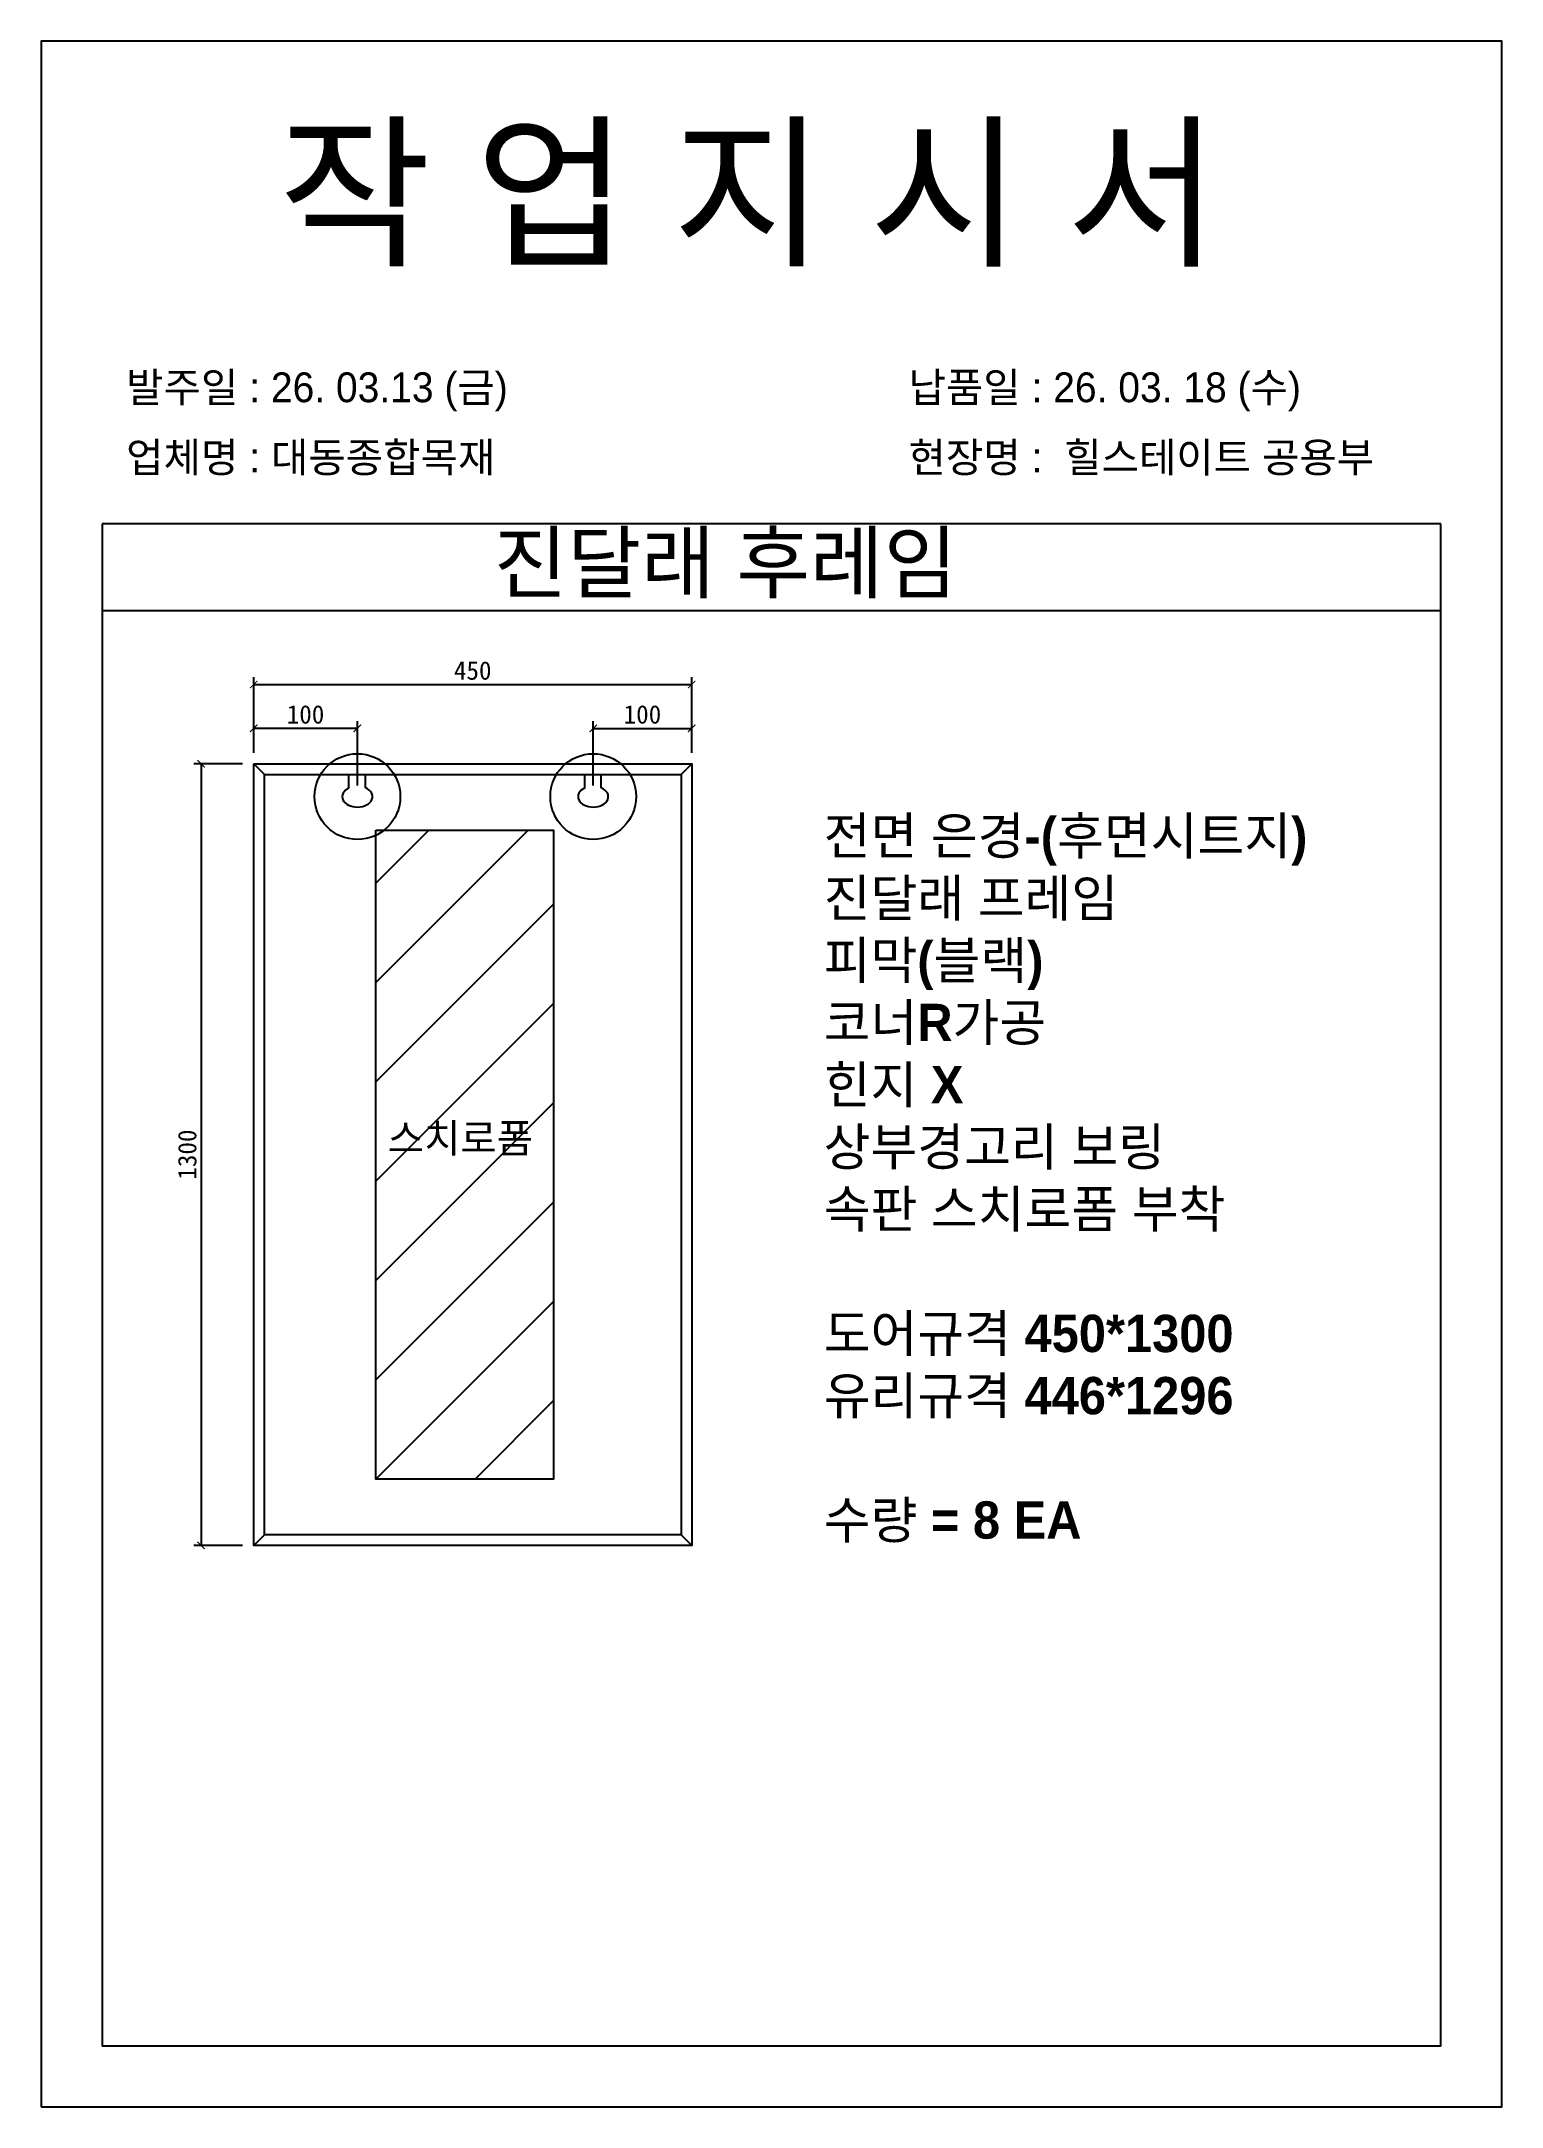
# Model space of a CAD drawing. Header units: millimetres. Extents: x -44117 to 256353, y -2095463 to 65325.
# Drawn here: x 129174 to 131154, y -784928 to -782127 of the extents above; entities that cross this region are included whole.
import ezdxf

# ---------------------------------------------------------------- set-up
doc = ezdxf.new("R2010")
doc.units = ezdxf.units.MM
doc.header["$LTSCALE"] = 10
doc.styles.add('MtX_Gulim', font='')
doc.styles.get('MtX_Gulim').set_extended_font_data('Gulim', bold=True)
doc.dimstyles.new('ISO-25', dxfattribs={"dimtxt": 2.5, "dimasz": 2.5, "dimexe": 1, "dimexo": 1, "dimtad": 1, "dimtxsty": 'Standard', "dimblk": 'ARCHTICK', "dimcen": 2.5, "dimadec": 0, "dimazin": 0, "dimtfac": 1, "dimtmove": 0, "dimatfit": 3, "dimfxl": 0, "dimarcsym": 0})

msp = doc.modelspace()

# ---------------------------------------------------------------- texts
at = {"linetype": 'Continuous', "style": 'MtX_Gulim'}
msp.add_text('스치로폼', height=39.271262, dxfattribs=at).set_placement((129643.32882, -783633.91777))
at = {"attachment_point": 1}
for s, width, gutter_width, heights, insert, char_height in [('{\\fGulim|b0|i0|c129|p50;작 업 지 시 서}', 3898.9872873, 14.7362, [-183.72574], (129495.17534, -782249.47377), 165.0454901), ('\\pt11;{\\fGulim|b0|i0|c129|p50;발주일 : 26. 03.13 (금)}', 3898.9872873, 14.7362, [40.67678], (129288.62167, -782575.69847), 40.4361451), ('{\\fGulim|b0|i0|c129|p50;납품일 : 26. 03. 18 (수)}', 3898.9872873, 14.7362, [41.36774], (130349.60244, -782575.69847), 40.4361451), ('{\\fGulim|b0|i0|c129|p50;업체명 : 대동종합목재}', 3898.9872873, 14.7362, [42.57324], (129288.62167, -782670.78374), 40.4361451), ('{\\fGulim|b0|i0|c129|p50;현장명 :  힐스테이트 공용부}', 3898.9872873, 14.7362, [45.12049], (130349.60244, -782670.78374), 40.4361451), ('{\\fGulim|b0|i0|c129|p50;진달래 후레임}', 1882.7812357, 7.11596, [-88.82541], (129787.01044, -782793.87948), 79.6987856), ('{\\f굴림|b1|i0|c129|p50;전면 은경-(후면시트지)\\P진달래 프레임\\P피막(블랙)\\P코너R가공\\P힌지 X        \\P상부경고리 보링\\P속판 스치로폼 부착\\P\\P도어규격 450*1300\\P\\C1;유리규격 446*1296\\P\\C256;\\P수량 = 8 EA}', 15300.3567757, 196.77614, [-1011.85774], (130234.6083, -783178.93255), 50.59958)]:
    msp.add_mtext_dynamic_manual_height_columns(s, width=width, gutter_width=gutter_width, heights=heights, dxfattribs=dict(at, insert=insert, char_height=char_height))

# ---------------------------------------------------------------- blocks, each defined once
blk = doc.blocks.new('_ArchTick')
at = {"color": 0, "linetype": 'ByBlock', "const_width": 0.15}
blk.add_lwpolyline([(-0.5, -0.5), (0.5, 0.5)], dxfattribs=at)
blk = doc.blocks.new('*D5149')
at = {"color": 0, "lineweight": -2}
for p, q in [((129461.6, -783091.5), (129461.6, -782989)), ((129461.6, -782999), (130055.6, -782999)), ((130055.6, -783091.5), (130055.6, -782989))]:
    blk.add_line(p, q, dxfattribs=at)
at = {"layer": 'Defpoints', "color": 0}
for p in [(130055.6, -782999), (129461.6, -783106.5), (130055.6, -783106.5)]:
    blk.add_point(p, dxfattribs=at)
at = {"color": 0, "lineweight": -2, "xscale": 10, "yscale": 10, "zscale": 10, "rotation": 180}
blk.add_blockref('_ArchTick', (129461.6, -782999), dxfattribs=at)
at = {"color": 0, "lineweight": -2, "xscale": 10, "yscale": 10, "zscale": 10}
blk.add_blockref('_ArchTick', (130055.6, -782999), dxfattribs=at)
at = {"color": 0, "insert": (129758.6, -782980.2), "char_height": 25, "attachment_point": 5}
blk.add_mtext('450', dxfattribs=at)
blk = doc.blocks.new('*D5150')
at = {"color": 0, "lineweight": -2}
for p, q in [((129446.6, -783106.5), (129380.3, -783106.5)), ((129390.3, -783106.5), (129390.3, -784166.5)), ((129446.6, -784166.5), (129380.3, -784166.5))]:
    blk.add_line(p, q, dxfattribs=at)
at = {"layer": 'Defpoints', "color": 0}
for p in [(129461.6, -783106.5), (129390.3, -784166.5), (129461.6, -784166.5)]:
    blk.add_point(p, dxfattribs=at)
at = {"color": 0, "lineweight": -2, "xscale": 10, "yscale": 10, "zscale": 10}
for p, rotation in [((129390.3, -783106.5), 90), ((129390.3, -784166.5), 270)]:
    blk.add_blockref('_ArchTick', p, dxfattribs=dict(at, rotation=rotation))
at = {"color": 0, "insert": (129371.6, -783636.5), "char_height": 25, "attachment_point": 5, "rotation": 90}
blk.add_mtext('1300', dxfattribs=at)
blk = doc.blocks.new('*D5151')
at = {"color": 0, "lineweight": -2}
for p, q in [((129461.6, -783091.5), (129461.6, -783048.5)), ((129602.2, -783058.5), (129461.6, -783058.5)), ((129602.2, -783136), (129602.2, -783048.5))]:
    blk.add_line(p, q, dxfattribs=at)
at = {"layer": 'Defpoints', "color": 0}
for p in [(129461.6, -783058.5), (129461.6, -783106.5), (129602.2, -783151)]:
    blk.add_point(p, dxfattribs=at)
at = {"color": 0, "lineweight": -2, "xscale": 10, "yscale": 10, "zscale": 10, "rotation": 180}
blk.add_blockref('_ArchTick', (129461.6, -783058.5), dxfattribs=at)
at = {"color": 0, "lineweight": -2, "xscale": 10, "yscale": 10, "zscale": 10}
blk.add_blockref('_ArchTick', (129602.2, -783058.5), dxfattribs=at)
at = {"color": 0, "insert": (129531.9, -783039.7), "char_height": 25, "attachment_point": 5}
blk.add_mtext('100', dxfattribs=at)
blk = doc.blocks.new('*D5152')
at = {"color": 0, "lineweight": -2}
for p, q in [((129922.1, -783136), (129922.1, -783048.5)), ((129922.1, -783058.5), (130055.6, -783058.5)), ((130055.6, -783091.5), (130055.6, -783048.5))]:
    blk.add_line(p, q, dxfattribs=at)
at = {"layer": 'Defpoints', "color": 0}
for p in [(130055.6, -783058.5), (130055.6, -783106.5), (129922.1, -783151)]:
    blk.add_point(p, dxfattribs=at)
at = {"color": 0, "lineweight": -2, "xscale": 10, "yscale": 10, "zscale": 10, "rotation": 180}
blk.add_blockref('_ArchTick', (129922.1, -783058.5), dxfattribs=at)
at = {"color": 0, "lineweight": -2, "xscale": 10, "yscale": 10, "zscale": 10}
blk.add_blockref('_ArchTick', (130055.6, -783058.5), dxfattribs=at)
at = {"color": 0, "insert": (129988.8, -783039.7), "char_height": 25, "attachment_point": 5}
blk.add_mtext('100', dxfattribs=at)

# ---------------------------------------------------------------- dimensions: what is measured, and where the dimension line sits
dim = msp.add_linear_dim(base=(130055.64272, -782998.97577), p1=(129461.61978, -783106.48909), p2=(130055.64272, -783106.48909), text='450', dimstyle='ISO-25', override={"dimscale": 10, "dimasz": 1, "dimexo": 1.5, "dimtxsty": 'Standard'})
dim.commit()
dim.dimension.update_dxf_attribs({"geometry": '*D5149', "text_midpoint": (129758.63125, -782998.97577), "dimtype": 160})
for base, p1, p2, picture, middle in [((129461.61978, -783058.4596), (129602.22845, -783151.04558), (129461.61978, -783106.48909), '*D5151', (129531.92411, -783039.7096)), ((130055.64272, -783058.4596), (129922.05619, -783151.04558), (130055.64272, -783106.48909), '*D5152', (129988.84945, -783039.7096))]:
    dim = msp.add_linear_dim(base=base, p1=p1, p2=p2, text='100', dimstyle='ISO-25', override={"dimscale": 10, "dimasz": 1, "dimexo": 1.5, "dimtxsty": 'Standard'})
    dim.commit()
    dim.dimension.update_dxf_attribs({"geometry": picture, "text_midpoint": middle})
dim = msp.add_linear_dim(base=(129390.31874, -784166.54107), p1=(129461.61978, -783106.48909), p2=(129461.61978, -784166.54107), angle=90, text='1300', dimstyle='ISO-25', override={"dimscale": 10, "dimasz": 1, "dimexo": 1.5, "dimtxsty": 'Standard'})
dim.commit()
dim.dimension.update_dxf_attribs({"geometry": '*D5150', "text_midpoint": (129371.56874, -783636.51508)})

# ---------------------------------------------------------------- hatches: boundary and pattern name
at = {"true_color": 0xf8d731}
h = msp.add_hatch(dxfattribs=at)
h.set_pattern_fill('ANSI31', color=40, scale=30)
h.set_pattern_definition([(45, (129627.3, -784076.54), (-67.352, 67.352), [])])
h.paths.add_polyline_path([(129627.30395, -784076.54107), (129868.31809, -784076.54107), (129868.31809, -783196.48909), (129627.30395, -783196.48909)])
h.paths.add_polyline_path([(129858.2299, -783646.3329), (129638.29005, -783646.3329), (129638.29005, -783583.06253), (129858.2299, -783583.06253)], flags=24)

# ---------------------------------------------------------------- linework, layer by layer
for p, q in [((131071.58777, -782781.16453), (129256.08738, -782781.16453)), ((131071.58777, -782899.05417), (129256.08738, -782899.05417)), ((129476.10078, -783120.97009), (129461.61978, -783106.48909)), ((130041.16171, -783120.97009), (130055.64272, -783106.48909)), ((129590.71996, -783139.37244), (129590.71996, -783120.97009)), ((129613.21582, -783139.13747), (129613.21582, -783120.97009)), ((129910.5477, -783139.37244), (129910.5477, -783120.97009)), ((129933.04356, -783139.13747), (129933.04356, -783120.97009)), ((129476.10078, -784152.06007), (129461.61978, -784166.54107)), ((130041.16171, -784152.06007), (130055.64272, -784166.54107))]:
    msp.add_line(p, q)
for points in [[(129173.56463, -784927.73471), (131154.11051, -784927.73471), (131154.11051, -782126.67697), (129173.56463, -782126.67697)], [(129461.61978, -783106.48909), (130055.64272, -783106.48909), (130055.64272, -784166.54107), (129461.61978, -784166.54107)], [(129476.10078, -783120.97009), (130041.16171, -783120.97009), (130041.16171, -784152.06007), (129476.10078, -784152.06007)]]:
    msp.add_lwpolyline(points, close=True)
msp.add_lwpolyline([(129256.08738, -782781.16453), (129256.08738, -784845.21197), (131071.58777, -784845.21197), (131071.58777, -782781.16453)])
at = {"color": 40, "true_color": 0xf8d731}
msp.add_lwpolyline([(129627.30395, -783196.48909), (129868.31809, -783196.48909), (129868.31809, -784076.54107), (129627.30395, -784076.54107)], close=True, dxfattribs=at)
at = {"color": 1}
for centre in [(129602.22845, -783151.04558), (129922.05619, -783151.04558)]:
    msp.add_circle(centre, 58.15177, dxfattribs=at)
for centre in [(129602.22845, -783151.04558), (129922.05619, -783151.04558)]:
    msp.add_ellipse(centre, major_axis=(-20.51184, 0), ratio=0.6875, start_param=5.3080616208, end_param=10.4302853938)

msp.set_redraw_order([(e.dxf.handle, doc.entitydb.next_handle()) for e in msp.query("TEXT MTEXT ATTDEF DIMENSION ARC_DIMENSION")])  # texts and dimensions are drawn at this point

doc.saveas('drawing.dxf')
